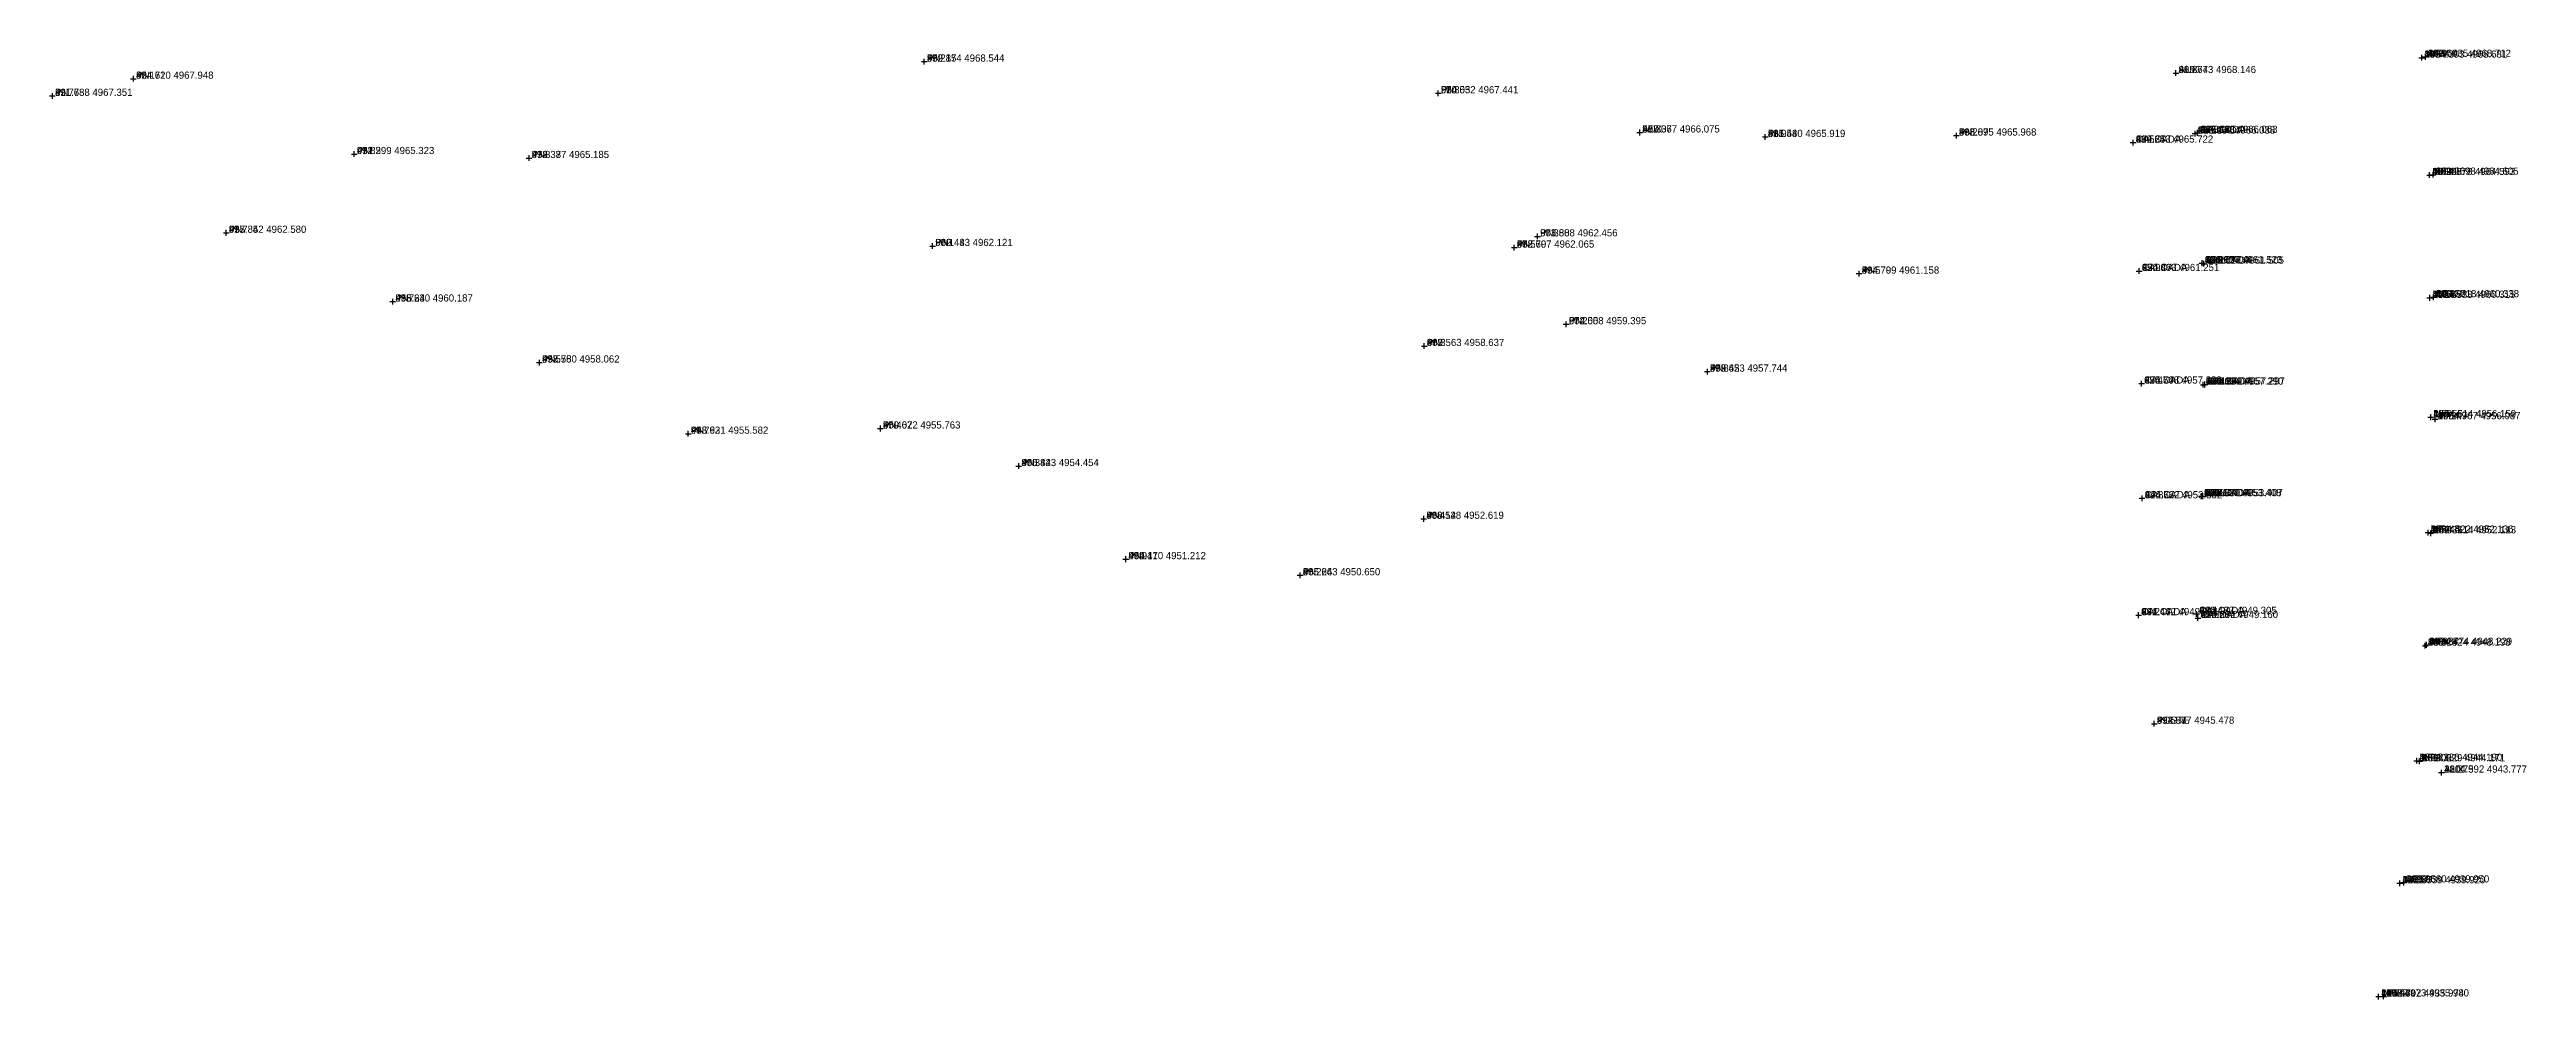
# Model space of a CAD drawing. Extents: x 886 to 1008, y 4909 to 5108.
# Drawn here: x 921.7 to 1008, y 4935.9 to 4969 of the extents above; entities that cross this region are included whole.
import ezdxf

# ---------------------------------------------------------------- set-up
doc = ezdxf.new("R2010")
doc.units = 0
doc.linetypes.add('1', pattern=[0])
doc.layers.get('0').update_dxf_attribs({"linetype": '1'})
doc.styles.add('STD', font='txt')

msp = doc.modelspace()

# ---------------------------------------------------------------- texts
at = {"layer": 'CO_ORDS', "color": 3, "style": 'STD'}
for s, p in [(' 952.154 4968.544', (952.1538, 4968.5441, 50.2873)), (' 1004.303 4968.681', (1004.3027, 4968.6814, 46.777)), (' 1004.435 4968.712', (1004.4346, 4968.7121, 46.9598)), (' 924.610 4967.948', (924.6103, 4967.9484, 50.1716)), (' 995.743 4968.146', (995.7427, 4968.1461, 46.8673)), (' 921.788 4967.351', (921.7882, 4967.3509, 49.763)), (' 970.052 4967.441', (970.052, 4967.4414, 50.3533)), (' 977.067 4966.075', (977.0668, 4966.0751, 50.3367)), (' 981.440 4965.919', (981.4402, 4965.9192, 49.9582)), (' 988.095 4965.968', (988.0951, 4965.9684, 49.2869)), (' 996.407 4966.038', (996.4072, 4966.0384, 46.5962)), (' 996.493 4966.063', (996.4934, 4966.0631, 46.3806)), (' 932.299 4965.323', (932.2995, 4965.3234, 49.8593)), (' 938.387 4965.185', (938.3866, 4965.1854, 49.8371)), (' 994.253 4965.722', (994.2528, 4965.7221, 46.5636)), (' 1004.578 4964.593', (1004.578, 4964.5932, 46.2581)), (' 1004.698 4964.605', (1004.6981, 4964.6052, 46.4296)), (' 927.842 4962.580', (927.8425, 4962.5803, 49.785)), (' 973.508 4962.456', (973.5075, 4962.4559, 50.3875)), (' 952.443 4962.121', (952.4427, 4962.1208, 50.1477)), (' 972.697 4962.065', (972.697, 4962.065, 50.5697)), (' 984.709 4961.158', (984.7093, 4961.158, 49.5789)), (' 994.463 4961.251', (994.4631, 4961.2507, 45.98)), (' 996.657 4961.523', (996.6572, 4961.523, 45.99)), (' 996.717 4961.505', (996.7172, 4961.5047, 45.777)), (' 933.640 4960.187', (933.6401, 4960.1866, 49.7226)), (' 1004.583 4960.315', (1004.583, 4960.3147, 45.6691)), (' 1004.718 4960.338', (1004.7178, 4960.3375, 45.8502)), (' 974.508 4959.395', (974.5078, 4959.3955, 50.2054)), (' 969.563 4958.637', (969.563, 4958.6372, 50.3563)), (' 938.750 4958.062', (938.7503, 4958.0618, 49.5582)), (' 979.423 4957.744', (979.4233, 4957.7445, 49.8651)), (' 994.548 4957.330', (994.5477, 4957.3295, 45.4697)), (' 996.694 4957.290', (996.6943, 4957.2905, 45.4035)), (' 996.749 4957.297', (996.7492, 4957.2972, 45.1955)), (' 943.931 4955.582', (943.9313, 4955.5821, 49.7624)), (' 950.622 4955.763', (950.6223, 4955.7629, 50.4072)), (' 1004.614 4956.159', (1004.614, 4956.1585, 45.055)), (' 1004.767 4956.087', (1004.7667, 4956.0872, 45.2492)), (' 955.443 4954.454', (955.4426, 4954.4541, 50.3816)), (' 994.562 4953.332', (994.5623, 4953.3317, 44.8718)), (' 996.627 4953.408', (996.6274, 4953.4079, 44.8163)), (' 996.680 4953.407', (996.6802, 4953.4067, 44.5982)), (' 969.548 4952.619', (969.548, 4952.6186, 50.412)), (' 1004.522 4952.136', (1004.5217, 4952.1357, 44.4439)), (' 1004.614 4952.113', (1004.6142, 4952.1127, 44.6311)), (' 959.170 4951.212', (959.1702, 4951.2116, 49.9407)), (' 965.243 4950.650', (965.2433, 4950.6501, 50.2659)), (' 994.442 4949.261', (994.4424, 4949.2614, 44.2463)), (' 996.463 4949.305', (996.463, 4949.3045, 44.1481)), (' 996.509 4949.160', (996.5086, 4949.1602, 43.9281)), (' 1004.424 4948.198', (1004.4238, 4948.1984, 43.8248)), (' 1004.474 4948.229', (1004.4741, 4948.2291, 43.9871)), (' 994.987 4945.478', (994.987, 4945.478, 43.557)), (' 1004.130 4944.190', (1004.1299, 4944.19, 43.1222)), (' 1004.229 4944.171', (1004.2294, 4944.1706, 43.3059)), (' 1004.992 4943.777', (1004.9924, 4943.7771, 43.2751)), (' 1003.539 4939.920', (1003.5389, 4939.9204, 42.3865)), (' 1003.680 4939.950', (1003.6797, 4939.9497, 42.5847)), (' 1002.802 4935.974', (1002.8016, 4935.9741, 41.7467)), (' 1002.973 4935.980', (1002.9729, 4935.9799, 41.9409))]:
    msp.add_text(s, height=0.25, dxfattribs=at).set_placement(p)
at = {"layer": 'CODE', "color": 3, "style": 'STD'}
for s, p in [(' PN', (952.1538, 4968.5441, 50.2873)), (' MF', (1004.3027, 4968.6814, 46.777)), (' MF', (1004.4346, 4968.7121, 46.9598)), (' PN', (924.6103, 4967.9484, 50.1716)), (' AUX', (995.7427, 4968.1461, 46.8673)), (' PN', (921.7882, 4967.3509, 49.763)), (' PN', (970.052, 4967.4414, 50.3533)), (' AUX', (977.0668, 4966.0751, 50.3367)), (' PN', (981.4402, 4965.9192, 49.9582)), (' PN', (988.0951, 4965.9684, 49.2869)), (' CALCADA', (996.4072, 4966.0384, 46.5962)), (' CALCADA', (996.4934, 4966.0631, 46.3806)), (' PN', (932.2995, 4965.3234, 49.8593)), (' PN', (938.3866, 4965.1854, 49.8371)), (' CALCADA', (994.2528, 4965.7221, 46.5636)), (' MF', (1004.578, 4964.5932, 46.2581)), (' MF', (1004.6981, 4964.6052, 46.4296)), (' PN', (927.8425, 4962.5803, 49.785)), (' PN', (973.5075, 4962.4559, 50.3875)), (' PN', (952.4427, 4962.1208, 50.1477)), (' PN', (972.697, 4962.065, 50.5697)), (' PN', (984.7093, 4961.158, 49.5789)), (' CALCADA', (994.4631, 4961.2507, 45.98)), (' CALCADA', (996.6572, 4961.523, 45.99)), (' CALCADA', (996.7172, 4961.5047, 45.777)), (' PN', (933.6401, 4960.1866, 49.7226)), (' MF', (1004.583, 4960.3147, 45.6691)), (' MF', (1004.7178, 4960.3375, 45.8502)), (' PN', (974.5078, 4959.3955, 50.2054)), (' PN', (969.563, 4958.6372, 50.3563)), (' PN', (938.7503, 4958.0618, 49.5582)), (' PN', (979.4233, 4957.7445, 49.8651)), (' CALCADA', (994.5477, 4957.3295, 45.4697)), (' CALCADA', (996.6943, 4957.2905, 45.4035)), (' CALCADA', (996.7492, 4957.2972, 45.1955)), (' PN', (943.9313, 4955.5821, 49.7624)), (' PN', (950.6223, 4955.7629, 50.4072)), (' MF', (1004.614, 4956.1585, 45.055)), (' MF', (1004.7667, 4956.0872, 45.2492)), (' PN', (955.4426, 4954.4541, 50.3816)), (' CALCADA', (994.5623, 4953.3317, 44.8718)), (' CALCADA', (996.6274, 4953.4079, 44.8163)), (' CALCADA', (996.6802, 4953.4067, 44.5982)), (' PN', (969.548, 4952.6186, 50.412)), (' MF', (1004.5217, 4952.1357, 44.4439)), (' MF', (1004.6142, 4952.1127, 44.6311)), (' PN', (959.1702, 4951.2116, 49.9407)), (' PN', (965.2433, 4950.6501, 50.2659)), (' CALCADA', (994.4424, 4949.2614, 44.2463)), (' CALCADA', (996.463, 4949.3045, 44.1481)), (' CALCADA', (996.5086, 4949.1602, 43.9281)), (' MF', (1004.4238, 4948.1984, 43.8248)), (' MF', (1004.4741, 4948.2291, 43.9871)), (' POSTE', (994.987, 4945.478, 43.557)), (' MF', (1004.1299, 4944.19, 43.1222)), (' MF', (1004.2294, 4944.1706, 43.3059)), (' AUX', (1004.9924, 4943.7771, 43.2751)), (' MF', (1003.5389, 4939.9204, 42.3865)), (' MF', (1003.6797, 4939.9497, 42.5847)), (' MF', (1002.8016, 4935.9741, 41.7467)), (' MF', (1002.9729, 4935.9799, 41.9409))]:
    msp.add_text(s, height=0.25, dxfattribs=at).set_placement(p)
at = {"layer": 'HEIGHT', "color": 3, "style": 'STD'}
for s, p in [(' 50.287', (952.1538, 4968.5441, 50.2873)), (' 46.777', (1004.3027, 4968.6814, 46.777)), (' 46.960', (1004.4346, 4968.7121, 46.9598)), (' 50.172', (924.6103, 4967.9484, 50.1716)), (' 46.867', (995.7427, 4968.1461, 46.8673)), (' 49.763', (921.7882, 4967.3509, 49.763)), (' 50.353', (970.052, 4967.4414, 50.3533)), (' 50.337', (977.0668, 4966.0751, 50.3367)), (' 49.958', (981.4402, 4965.9192, 49.9582)), (' 49.287', (988.0951, 4965.9684, 49.2869)), (' 46.596', (996.4072, 4966.0384, 46.5962)), (' 46.381', (996.4934, 4966.0631, 46.3806)), (' 49.859', (932.2995, 4965.3234, 49.8593)), (' 49.837', (938.3866, 4965.1854, 49.8371)), (' 46.564', (994.2528, 4965.7221, 46.5636)), (' 46.258', (1004.578, 4964.5932, 46.2581)), (' 46.430', (1004.6981, 4964.6052, 46.4296)), (' 49.785', (927.8425, 4962.5803, 49.785)), (' 50.388', (973.5075, 4962.4559, 50.3875)), (' 50.148', (952.4427, 4962.1208, 50.1477)), (' 50.570', (972.697, 4962.065, 50.5697)), (' 49.579', (984.7093, 4961.158, 49.5789)), (' 45.980', (994.4631, 4961.2507, 45.98)), (' 45.990', (996.6572, 4961.523, 45.99)), (' 45.777', (996.7172, 4961.5047, 45.777)), (' 49.723', (933.6401, 4960.1866, 49.7226)), (' 45.669', (1004.583, 4960.3147, 45.6691)), (' 45.850', (1004.7178, 4960.3375, 45.8502)), (' 50.205', (974.5078, 4959.3955, 50.2054)), (' 50.356', (969.563, 4958.6372, 50.3563)), (' 49.558', (938.7503, 4958.0618, 49.5582)), (' 49.865', (979.4233, 4957.7445, 49.8651)), (' 45.470', (994.5477, 4957.3295, 45.4697)), (' 45.403', (996.6943, 4957.2905, 45.4035)), (' 45.195', (996.7492, 4957.2972, 45.1955)), (' 49.762', (943.9313, 4955.5821, 49.7624)), (' 50.407', (950.6223, 4955.7629, 50.4072)), (' 45.055', (1004.614, 4956.1585, 45.055)), (' 45.249', (1004.7667, 4956.0872, 45.2492)), (' 50.382', (955.4426, 4954.4541, 50.3816)), (' 44.872', (994.5623, 4953.3317, 44.8718)), (' 44.816', (996.6274, 4953.4079, 44.8163)), (' 44.598', (996.6802, 4953.4067, 44.5982)), (' 50.412', (969.548, 4952.6186, 50.412)), (' 44.444', (1004.5217, 4952.1357, 44.4439)), (' 44.631', (1004.6142, 4952.1127, 44.6311)), (' 49.941', (959.1702, 4951.2116, 49.9407)), (' 50.266', (965.2433, 4950.6501, 50.2659)), (' 44.246', (994.4424, 4949.2614, 44.2463)), (' 44.148', (996.463, 4949.3045, 44.1481)), (' 43.928', (996.5086, 4949.1602, 43.9281)), (' 43.825', (1004.4238, 4948.1984, 43.8248)), (' 43.987', (1004.4741, 4948.2291, 43.9871)), (' 43.557', (994.987, 4945.478, 43.557)), (' 43.122', (1004.1299, 4944.19, 43.1222)), (' 43.306', (1004.2294, 4944.1706, 43.3059)), (' 43.275', (1004.9924, 4943.7771, 43.2751)), (' 42.387', (1003.5389, 4939.9204, 42.3865)), (' 42.585', (1003.6797, 4939.9497, 42.5847)), (' 41.747', (1002.8016, 4935.9741, 41.7467)), (' 41.941', (1002.9729, 4935.9799, 41.9409))]:
    msp.add_text(s, height=0.25, dxfattribs=at).set_placement(p)
at = {"layer": 'PT_ID', "color": 3, "style": 'STD'}
for s, p in [(' 499', (952.1538, 4968.5441, 50.2873)), (' 248', (1004.3027, 4968.6814, 46.777)), (' 249', (1004.4346, 4968.7121, 46.9598)), (' 454', (924.6103, 4967.9484, 50.1716)), (' 3', (995.7427, 4968.1461, 46.8673)), (' 391', (921.7882, 4967.3509, 49.763)), (' 524', (970.052, 4967.4414, 50.3533)), (' 483', (977.0668, 4966.0751, 50.3367)), (' 525', (981.4402, 4965.9192, 49.9582)), (' 505', (988.0951, 4965.9684, 49.2869)), (' 318', (996.4072, 4966.0384, 46.5962)), (' 317', (996.4934, 4966.0631, 46.3806)), (' 471', (932.2995, 4965.3234, 49.8593)), (' 472', (938.3866, 4965.1854, 49.8371)), (' 319', (994.2528, 4965.7221, 46.5636)), (' 250', (1004.578, 4964.5932, 46.2581)), (' 251', (1004.6981, 4964.6052, 46.4296)), (' 455', (927.8425, 4962.5803, 49.785)), (' 501', (973.5075, 4962.4559, 50.3875)), (' 500', (952.4427, 4962.1208, 50.1477)), (' 488', (972.697, 4962.065, 50.5697)), (' 504', (984.7093, 4961.158, 49.5789)), (' 320', (994.4631, 4961.2507, 45.98)), (' 321', (996.6572, 4961.523, 45.99)), (' 322', (996.7172, 4961.5047, 45.777)), (' 456', (933.6401, 4960.1866, 49.7226)), (' 252', (1004.583, 4960.3147, 45.6691)), (' 253', (1004.7178, 4960.3375, 45.8502)), (' 502', (974.5078, 4959.3955, 50.2054)), (' 487', (969.563, 4958.6372, 50.3563)), (' 457', (938.7503, 4958.0618, 49.5582)), (' 503', (979.4233, 4957.7445, 49.8651)), (' 325', (994.5477, 4957.3295, 45.4697)), (' 324', (996.6943, 4957.2905, 45.4035)), (' 323', (996.7492, 4957.2972, 45.1955)), (' 458', (943.9313, 4955.5821, 49.7624)), (' 459', (950.6223, 4955.7629, 50.4072)), (' 254', (1004.614, 4956.1585, 45.055)), (' 255', (1004.7667, 4956.0872, 45.2492)), (' 460', (955.4426, 4954.4541, 50.3816)), (' 326', (994.5623, 4953.3317, 44.8718)), (' 327', (996.6274, 4953.4079, 44.8163)), (' 328', (996.6802, 4953.4067, 44.5982)), (' 486', (969.548, 4952.6186, 50.412)), (' 256', (1004.5217, 4952.1357, 44.4439)), (' 257', (1004.6142, 4952.1127, 44.6311)), (' 484', (959.1702, 4951.2116, 49.9407)), (' 485', (965.2433, 4950.6501, 50.2659)), (' 331', (994.4424, 4949.2614, 44.2463)), (' 330', (996.463, 4949.3045, 44.1481)), (' 329', (996.5086, 4949.1602, 43.9281)), (' 258', (1004.4238, 4948.1984, 43.8248)), (' 259', (1004.4741, 4948.2291, 43.9871)), (' 332', (994.987, 4945.478, 43.557)), (' 260', (1004.1299, 4944.19, 43.1222)), (' 261', (1004.2294, 4944.1706, 43.3059)), (' 221', (1004.9924, 4943.7771, 43.2751)), (' 262', (1003.5389, 4939.9204, 42.3865)), (' 263', (1003.6797, 4939.9497, 42.5847)), (' 264', (1002.8016, 4935.9741, 41.7467)), (' 265', (1002.9729, 4935.9799, 41.9409))]:
    msp.add_text(s, height=0.25, dxfattribs=at).set_placement(p)

# ---------------------------------------------------------------- blocks, each defined once
blk = doc.blocks.new('CROSS')
at = {"color": 0}
for p, q in [((-50, 0), (50, 0)), ((0, -50), (0, 50))]:
    blk.add_line(p, q, dxfattribs=at)

# ---------------------------------------------------------------- block references
at = {"layer": 'POINT', "color": 2, "xscale": 0.002, "yscale": 0.002, "zscale": 0.002}
for p in [(1004.3027, 4968.6814, 46.777), (1004.4346, 4968.7121, 46.9598), (924.6103, 4967.9484, 50.1716), (952.1538, 4968.5441, 50.2873), (995.7427, 4968.1461, 46.8673), (921.7882, 4967.3509, 49.763), (970.052, 4967.4414, 50.3533), (977.0668, 4966.0751, 50.3367), (996.4072, 4966.0384, 46.5962), (996.4934, 4966.0631, 46.3806), (932.2995, 4965.3234, 49.8593), (938.3866, 4965.1854, 49.8371), (981.4402, 4965.9192, 49.9582), (988.0951, 4965.9684, 49.2869), (994.2528, 4965.7221, 46.5636), (1004.578, 4964.5932, 46.2581), (1004.6981, 4964.6052, 46.4296), (927.8425, 4962.5803, 49.785), (952.4427, 4962.1208, 50.1477), (972.697, 4962.065, 50.5697), (973.5075, 4962.4559, 50.3875), (984.7093, 4961.158, 49.5789), (994.4631, 4961.2507, 45.98), (996.6572, 4961.523, 45.99), (996.7172, 4961.5047, 45.777), (933.6401, 4960.1866, 49.7226), (1004.583, 4960.3147, 45.6691), (1004.7178, 4960.3375, 45.8502), (974.5078, 4959.3955, 50.2054), (969.563, 4958.6372, 50.3563), (938.7503, 4958.0618, 49.5582), (979.4233, 4957.7445, 49.8651), (994.5477, 4957.3295, 45.4697), (996.6943, 4957.2905, 45.4035), (996.7492, 4957.2972, 45.1955), (950.6223, 4955.7629, 50.4072), (1004.614, 4956.1585, 45.055), (1004.7667, 4956.0872, 45.2492), (943.9313, 4955.5821, 49.7624), (955.4426, 4954.4541, 50.3816), (994.5623, 4953.3317, 44.8718), (996.6274, 4953.4079, 44.8163), (996.6802, 4953.4067, 44.5982), (969.548, 4952.6186, 50.412), (1004.5217, 4952.1357, 44.4439), (1004.6142, 4952.1127, 44.6311), (959.1702, 4951.2116, 49.9407), (965.2433, 4950.6501, 50.2659), (994.4424, 4949.2614, 44.2463), (996.463, 4949.3045, 44.1481), (996.5086, 4949.1602, 43.9281), (1004.4238, 4948.1984, 43.8248), (1004.4741, 4948.2291, 43.9871), (994.987, 4945.478, 43.557), (1004.1299, 4944.19, 43.1222), (1004.2294, 4944.1706, 43.3059), (1004.9924, 4943.7771, 43.2751), (1003.5389, 4939.9204, 42.3865), (1003.6797, 4939.9497, 42.5847), (1002.8016, 4935.9741, 41.7467), (1002.9729, 4935.9799, 41.9409)]:
    msp.add_blockref('CROSS', p, dxfattribs=at)

msp.set_redraw_order([(e.dxf.handle, doc.entitydb.next_handle()) for e in msp.query("TEXT MTEXT ATTDEF DIMENSION ARC_DIMENSION")])  # texts and dimensions are drawn at this point

doc.saveas('drawing.dxf')
